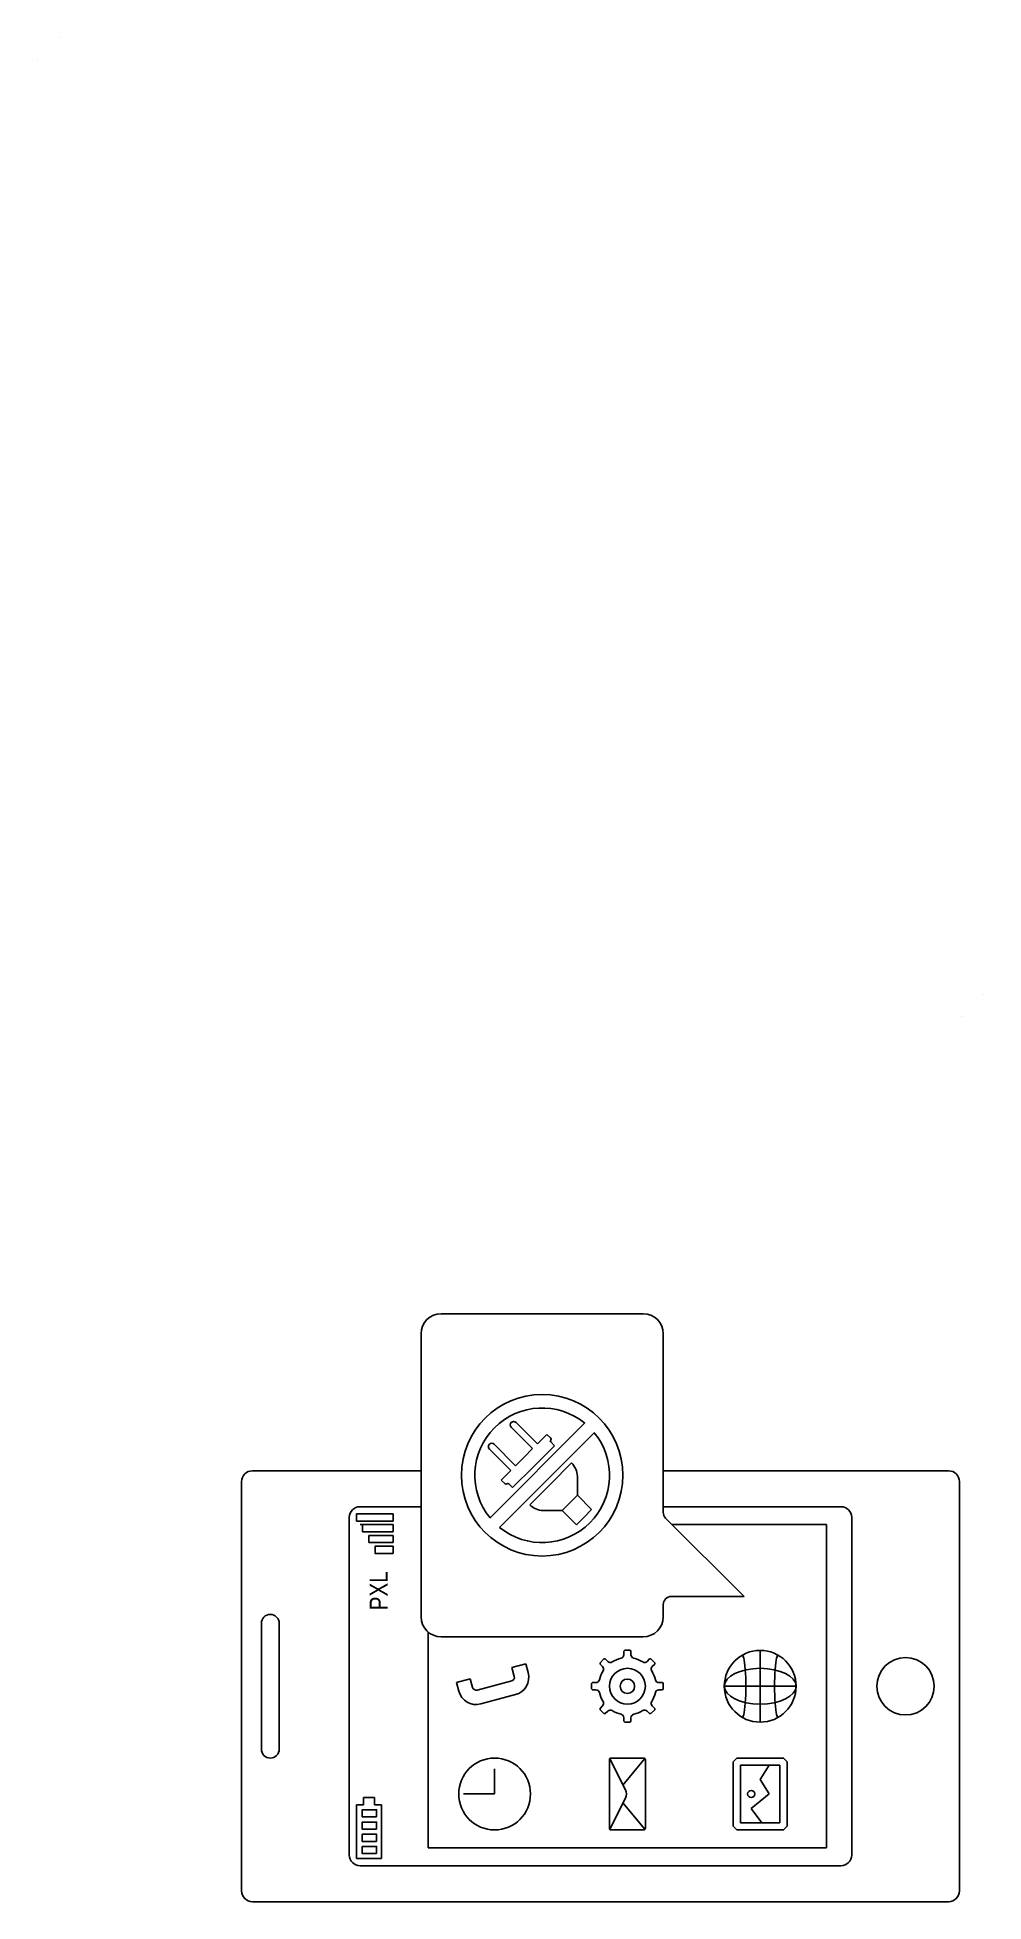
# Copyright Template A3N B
# Model space of a CAD drawing. Header units: millimetres. Extents: x 17 to 2298, y 88 to 808.
# Drawn here: x 2034 to 2298, y 288 to 808 of the extents above; entities that cross this region are included whole.
import ezdxf
from ezdxf.enums import TextEntityAlignment as Align

# ---------------------------------------------------------------- set-up
doc = ezdxf.new("R2010")
doc.units = ezdxf.units.MM
doc.header["$LTSCALE"] = 0.5
doc.layers.get('0').update_dxf_attribs({"color": 250})
doc.styles.add('A3NCAD Technic', font='technic_.ttf')

msp = doc.modelspace()

# ---------------------------------------------------------------- texts
at = {"linetype": 'Continuous', "style": 'A3NCAD Technic'}
msp.add_text('PXL', height=5, rotation=90, dxfattribs=at).set_placement((2133.3, 380.46), align=Align.BOTTOM_RIGHT)

# ---------------------------------------------------------------- blocks, each defined once
blk = doc.blocks.new('*U36')
at = {"linetype": 'Continuous'}
for p, q in [((-1, 0.85), (-0.75, 1.1)), ((-1, -0.13), (-1, 0.85)), ((-0.75, 1.1), (0.75, 1.1)), ((0.75, 1.1), (1, 0.85)), ((1, -0.13), (1, 0.85))]:
    blk.add_line(p, q, dxfattribs=at)
for centre, start, end in [((-2, -0.13), 282.8396, 0), ((2, -0.13), 180, 257.1604)]:
    blk.add_arc(centre, 1, start, end, dxfattribs=at)
blk = doc.blocks.new('*U37')
at = {"color": 0, "linetype": 'ByBlock', "lineweight": -2, "transparency": 16777216}
for p, rotation in [((35.23, 187.85), 45.00000000000001), ((47.82, 187.85), 315), ((32.63, 181.56), 90), ((50.43, 181.56), 270), ((35.23, 175.26), 135), ((47.82, 175.26), 225.0000000000001), ((41.53, 172.66), 180)]:
    blk.add_blockref('*U36', p, dxfattribs=dict(at, rotation=rotation))
blk.add_blockref('*U36', (41.53, 190.46), dxfattribs=at)

# ---------------------------------------------------------------- linework, layer by layer
at = {"linetype": 'Continuous'}
for p, q in [((2040.26, 807.65, 10), (2040.26, 807.65, 10)), ((2034.16, 801.55, 10), (2034.16, 801.55, 10)), ((2297.89, 540.98), (2297.89, 540.98)), ((2291.79, 534.89), (2291.79, 534.89)), ((2202.98, 452.21), (2146.73, 452.21)), ((2141.1, 446.59), (2141.1, 367.84)), ((2208.6, 396.89), (2208.6, 446.59)), ((2186.78, 421.8), (2160.27, 395.28)), ((2166.23, 420.6), (2172.2, 414.64)), ((2167.56, 421.93), (2173.52, 415.96)), ((2161.46, 415.83), (2167.43, 409.86)), ((2189.43, 419.15), (2162.92, 392.63)), ((2178.3, 415.43), (2172.46, 409.6)), ((2173.52, 415.96), (2176.18, 418.61)), ((2176.18, 418.61), (2177.24, 417.55)), ((2177.24, 417.02), (2177.24, 417.02)), ((2177.24, 416.49), (2178.3, 415.43)), ((2160.13, 414.5), (2166.1, 408.54)), ((2169.81, 412.25), (2167.43, 409.86)), ((2169.81, 412.25), (2172.2, 414.64)), ((2183.07, 410.66), (2177.24, 404.83)), ((2091.1, 405.46), (2091.1, 291.46)), ((2141.1, 408.46), (2094.1, 408.46)), ((2166.1, 408.54), (2163.45, 405.89)), ((2163.45, 405.89), (2164.51, 404.83)), ((2166.63, 403.77), (2172.46, 409.6)), ((2184.66, 406.95), (2184.66, 401.64)), ((2288.1, 408.46), (2208.6, 408.46)), ((2291.1, 291.46), (2291.1, 405.46)), ((2165.04, 404.83), (2165.04, 404.83)), ((2165.57, 404.83), (2166.63, 403.77)), ((2171.4, 398.99), (2177.24, 404.83)), ((2182.54, 399.52), (2184.66, 401.64)), ((2184.66, 401.64), (2188.64, 397.67)), ((2121.1, 395.46), (2121.1, 301.46)), ((2133.3, 396.46), (2123.1, 396.46)), ((2123.1, 394.46), (2123.1, 396.46)), ((2141.1, 398.46), (2124.1, 398.46)), ((2133.3, 394.46), (2133.3, 396.46)), ((2175.12, 397.4), (2180.42, 397.4)), ((2182.54, 399.52), (2180.42, 397.4)), ((2180.42, 397.4), (2184.4, 393.42)), ((2186.52, 395.55), (2184.4, 393.42)), ((2186.52, 395.55), (2188.64, 397.67)), ((2258.1, 398.46), (2208.6, 398.46)), ((2231.1, 373.46), (2209.26, 395.3)), ((2261.1, 301.46), (2261.1, 395.46)), ((2123.1, 394.46), (2133.3, 394.46)), ((2133.3, 393.46), (2124.1, 393.46)), ((2133.3, 393.46), (2124.83, 393.46)), ((2124.83, 391.46), (2124.83, 393.46)), ((2124.83, 391.46), (2133.3, 391.46)), ((2133.3, 390.46), (2126.56, 390.46)), ((2126.56, 388.46), (2126.56, 390.46)), ((2133.3, 391.46), (2133.3, 393.46)), ((2133.3, 388.46), (2133.3, 390.46)), ((2254.1, 393.46), (2211.1, 393.46)), ((2254.1, 303.46), (2254.1, 393.46)), ((2126.56, 388.46), (2133.3, 388.46)), ((2208.6, 367.84), (2208.6, 371.21)), ((2210.85, 373.46), (2231.1, 373.46)), ((2096.6, 365.96), (2096.6, 330.96)), ((2101.6, 365.96), (2101.6, 330.96)), ((2143.1, 363.54), (2143.1, 303.46)), ((2146.73, 362.21), (2202.98, 362.21)), ((2235.6, 358.46), (2235.6, 338.46)), ((2166.43, 353.64), (2170.29, 354.67)), ((2167.07, 351.22), (2166.43, 353.64)), ((2170.94, 352.26), (2170.29, 354.67)), ((2150.97, 349.5), (2154.83, 350.53)), ((2150.97, 349.5), (2151.62, 347.08)), ((2154.83, 350.53), (2155.48, 348.12)), ((2156.71, 347.41), (2166.37, 350)), ((2225.6, 348.46), (2245.6, 348.46)), ((2157.74, 343.55), (2167.4, 346.13)), ((2198.04, 319.58), (2193.7, 328.26)), ((2203.47, 328.3), (2197.35, 320.96)), ((2161.6, 318.46), (2161.6, 325.46)), ((2241.1, 326.46), (2230.1, 326.46)), ((2230.1, 326.46), (2230.1, 310.46)), ((2235.6, 322.46), (2238.1, 326.46)), ((2238.1, 318.46), (2235.6, 322.46)), ((2241.1, 310.46), (2241.1, 326.46)), ((2128.1, 317.46), (2125.1, 317.46)), ((2128.1, 317.46), (2125.1, 317.46)), ((2125.1, 315.46), (2125.1, 317.46)), ((2128.1, 315.46), (2128.1, 317.46)), ((2161.6, 318.46), (2152.91, 318.46)), ((2193.7, 308.66), (2198.04, 317.34)), ((2198.6, 318.46), (2198.6, 318.46)), ((2233.1, 314.46), (2238.1, 318.46)), ((2123.1, 315.46), (2123.1, 300.46)), ((2125.1, 315.46), (2123.1, 315.46)), ((2123.1, 315.46), (2123.1, 300.46)), ((2130.1, 315.46), (2128.1, 315.46)), ((2130.1, 300.46), (2130.1, 315.46)), ((2130.1, 300.46), (2130.1, 315.46)), ((2203.47, 308.62), (2197.35, 315.96)), ((2236.1, 310.46), (2233.1, 314.46)), ((2233.1, 314.46), (2233.1, 314.46)), ((2230.1, 310.46), (2241.1, 310.46)), ((2143.1, 303.46), (2254.1, 303.46)), ((2123.1, 300.46), (2130.1, 300.46)), ((2123.1, 300.46), (2130.1, 300.46)), ((2124.1, 298.46), (2258.1, 298.46)), ((2094.1, 288.46), (2288.1, 288.46))]:
    msp.add_line(p, q, dxfattribs=at)
for points in [[(2133.3, 385.46), (2133.3, 387.46), (2128.3, 387.46), (2128.3, 385.46)], [(2243.1, 309.46), (2243.1, 327.46), (2242.1, 328.46), (2229.1, 328.46), (2228.1, 327.46), (2228.1, 309.46), (2229.1, 308.46), (2242.1, 308.46)], [(2128.7, 312.06), (2124.7, 312.06), (2124.7, 314.06), (2128.7, 314.06)], [(2128.7, 308.66), (2124.7, 308.66), (2124.7, 310.66), (2128.7, 310.66)], [(2128.7, 305.26), (2124.7, 305.26), (2124.7, 307.26), (2128.7, 307.26)], [(2128.7, 301.86), (2124.7, 301.86), (2124.7, 303.86), (2128.7, 303.86)]]:
    msp.add_lwpolyline(points, close=True, dxfattribs=at)
msp.add_lwpolyline([(2203.6, 308.96), (2203.6, 327.96, 0.414214), (2203.1, 328.46), (2194.1, 328.46, 0.414214), (2193.6, 327.96), (2193.6, 308.96, 0.414214), (2194.1, 308.46), (2203.1, 308.46, 0.414214)], format="xyb", close=True, dxfattribs=at)
for centre, radius in [((2174.85, 407.21), 22.5), ((2235.6, 348.46), 10), ((2198.6, 348.46), 5), ((2276.1, 348.46), 8), ((2198.6, 348.46), 2), ((2161.6, 318.46), 10), ((2233.1, 318.46), 1)]:
    msp.add_circle(centre, radius, dxfattribs=at)
for centre, radius, start, end in [((2146.73, 446.59), 5.62, 90, 180), ((2202.98, 446.59), 5.62, 0, 90), ((2174.85, 407.21), 18.75, 50.7392, 219.2608), ((2166.9, 421.27), 0.938, 45, 225), ((2160.8, 415.17), 0.938, 45, 225), ((2174.85, 407.21), 18.75, 230.7392, 39.2608), ((2177.5, 416.76), 0.375, 135, 225), ((2176.97, 417.29), 0.375, 315, 45), ((2179.04, 406.74), 5.62, 2.1591, 44.2381), ((2094.1, 405.46), 3, 90, 180), ((2288.1, 405.46), 3, 0, 90), ((2164.77, 405.09), 0.375, 225, 315), ((2165.3, 404.56), 0.375, 45, 135), ((2124.1, 395.46), 3, 90, 180), ((2175.33, 403.02), 5.62, 225.7619, 267.8409), ((2210.85, 396.89), 2.25, 180, 225), ((2258.1, 395.46), 3, 0, 90), ((2210.85, 371.21), 2.25, 90, 180), ((2099.1, 365.96), 2.5, 0, 180), ((2146.73, 367.84), 5.62, 180, 270), ((2202.98, 367.84), 5.62, 270, 0), ((2198.6, 348.46), 8, 102.8396, 122.1604), ((2198.6, 348.46), 8, 57.8396, 77.1604), ((2156.45, 348.38), 1, 195, 285), ((2166.11, 350.96), 1, 285, 15), ((2166.11, 350.96), 5, 285, 15), ((2198.6, 348.46), 8, 147.8396, 167.1604), ((2198.6, 348.46), 8, 12.8396, 32.1604), ((2156.45, 348.38), 5, 195, 285), ((2198.6, 348.46), 8, 192.8396, 212.1604), ((2198.6, 348.46), 8, 327.8396, 347.1604), ((2198.6, 348.46), 8, 237.8396, 257.1604), ((2198.6, 348.46), 8, 282.8396, 302.1604), ((2099.1, 330.96), 2.5, 180, 0), ((2195.81, 318.46), 2.5, 333.4349, 26.5651), ((2124.1, 301.46), 3, 180, 270), ((2258.1, 301.46), 3, 270, 0), ((2094.1, 291.46), 3, 180, 270), ((2288.1, 291.46), 3, 270, 0)]:
    msp.add_arc(centre, radius, start, end, dxfattribs=at)
msp.add_ellipse((2235.6, 348.46), major_axis=(-10, 0), ratio=0.5, dxfattribs=at)
msp.add_ellipse((2230.6, 348.46), major_axis=(0, -8.66), ratio=0.11547, start_param=6.147635, end_param=9.560328, dxfattribs=at)
at = {"linetype": 'Continuous', "extrusion": (0, 0, -1)}
msp.add_ellipse((2240.6, 348.46), major_axis=(0, -8.66), ratio=0.11547, start_param=6.147635, end_param=9.560328, dxfattribs=at)

# ---------------------------------------------------------------- block references
at = {"linetype": 'Continuous', "rotation": 90}
msp.add_blockref('*U37', (2380.16, 306.94), dxfattribs=at)

msp.set_redraw_order([(e.dxf.handle, doc.entitydb.next_handle()) for e in msp.query("TEXT MTEXT ATTDEF DIMENSION ARC_DIMENSION")])  # texts and dimensions are drawn at this point

doc.saveas('drawing.dxf')
